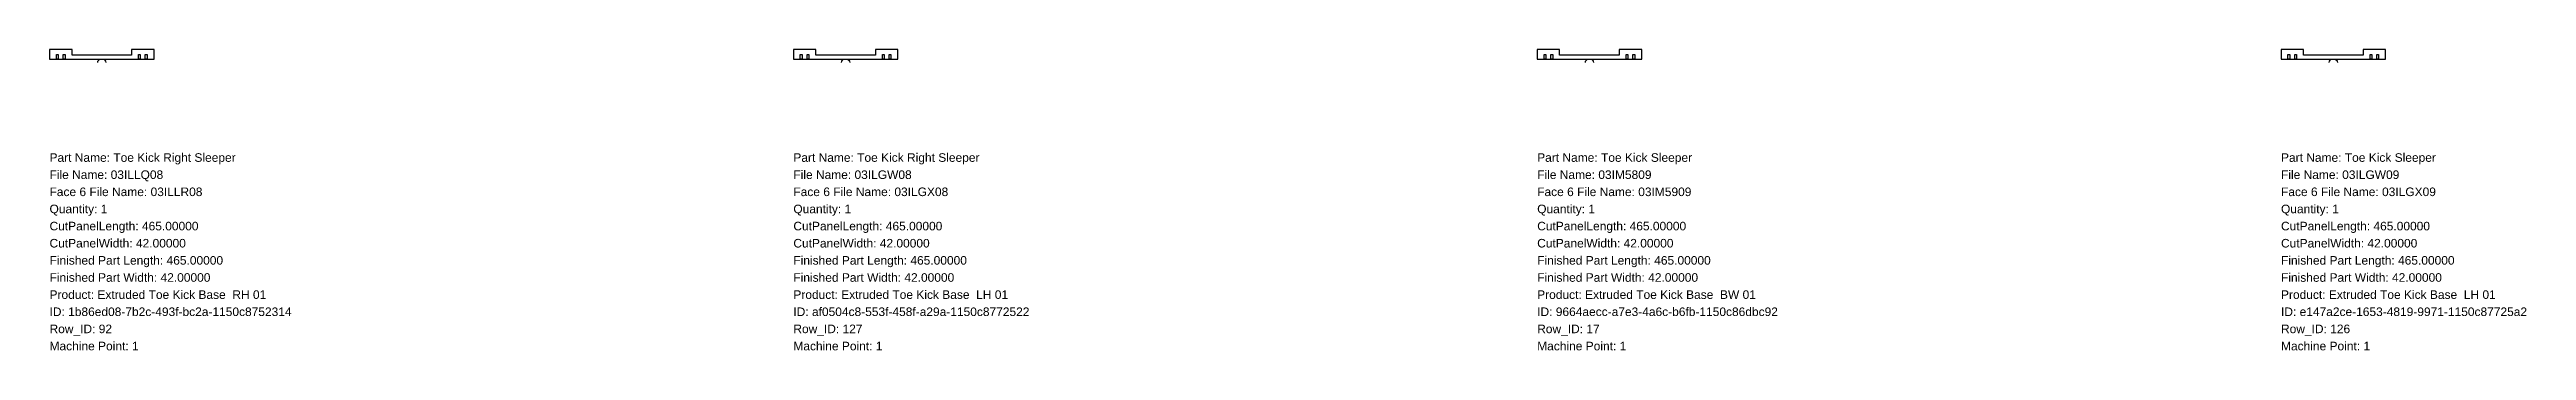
# Model space of a CAD drawing. Header units: inches. Extents: x 0 to 200771, y -1296 to 641.
# Drawn here: x 138863 to 149884, y -1296 to 42 of the extents above; entities that cross this region are included whole.
import ezdxf

# ---------------------------------------------------------------- set-up
doc = ezdxf.new("R2010")
doc.units = ezdxf.units.IN
doc.header["$MEASUREMENT"] = 0
for name, color, linetype in [('BORDER_Z18P0RT1001', 7, 'Continuous'), ('HBORE_Z9P0', 4, 'Continuous'), ('NESTTEXT', 1, 'Continuous')]:
    doc.layers.add(name, color=color, linetype=linetype)
doc.styles.get("Standard").update_dxf_attribs({"font": 'arial.ttf'})

msp = doc.modelspace()

# ---------------------------------------------------------------- texts
at = {"layer": 'NESTTEXT', "color": 1}
for s, p in [('Part Name: Toe Kick Right Sleeper', (138862.6, -457.2)), ('Part Name: Toe Kick Right Sleeper', (142172.4, -457.2)), ('Part Name: Toe Kick Sleeper', (145482.2, -457.2)), ('Part Name: Toe Kick Sleeper', (148792, -457.2)), ('File Name: 03ILLQ08', (138862.6, -533.4)), ('File Name: 03ILGW08', (142172.4, -533.4)), ('File Name: 03IM5809', (145482.2, -533.4)), ('File Name: 03ILGW09', (148792, -533.4)), ('Quantity: 1', (138862.6, -685.8)), ('Face 6 File Name: 03ILLR08', (138862.6, -609.6)), ('Quantity: 1', (142172.4, -685.8)), ('Face 6 File Name: 03ILGX08', (142172.4, -609.6)), ('Quantity: 1', (145482.2, -685.8)), ('Face 6 File Name: 03IM5909', (145482.2, -609.6)), ('Quantity: 1', (148792, -685.8)), ('Face 6 File Name: 03ILGX09', (148792, -609.6)), ('CutPanelLength: 465.00000', (138862.6, -762)), ('CutPanelLength: 465.00000', (142172.4, -762)), ('CutPanelLength: 465.00000', (145482.2, -762)), ('CutPanelLength: 465.00000', (148792, -762)), ('CutPanelWidth: 42.00000', (138862.6, -838.2)), ('Finished Part Length: 465.00000', (138862.6, -914.4)), ('CutPanelWidth: 42.00000', (142172.4, -838.2)), ('Finished Part Length: 465.00000', (142172.4, -914.4)), ('CutPanelWidth: 42.00000', (145482.2, -838.2)), ('Finished Part Length: 465.00000', (145482.2, -914.4)), ('CutPanelWidth: 42.00000', (148792, -838.2)), ('Finished Part Length: 465.00000', (148792, -914.4)), ('Finished Part Width: 42.00000', (138862.6, -990.6)), ('Finished Part Width: 42.00000', (142172.4, -990.6)), ('Finished Part Width: 42.00000', (145482.2, -990.6)), ('Finished Part Width: 42.00000', (148792, -990.6)), ('Product: Extruded Toe Kick Base  RH 01', (138862.6, -1066.8)), ('Product: Extruded Toe Kick Base  LH 01', (142172.4, -1066.8)), ('Product: Extruded Toe Kick Base  BW 01', (145482.2, -1066.8)), ('Product: Extruded Toe Kick Base  LH 01', (148792, -1066.8)), ('Row_ID: 92', (138862.6, -1219.2)), ('ID: 1b86ed08-7b2c-493f-bc2a-1150c8752314', (138862.6, -1143)), ('Row_ID: 127', (142172.4, -1219.2)), ('ID: af0504c8-553f-458f-a29a-1150c8772522', (142172.4, -1143)), ('Row_ID: 17', (145482.2, -1219.2)), ('ID: 9664aecc-a7e3-4a6c-b6fb-1150c86dbc92', (145482.2, -1143)), ('Row_ID: 126', (148792, -1219.2)), ('ID: e147a2ce-1653-4819-9971-1150c87725a2', (148792, -1143)), ('Machine Point: 1', (138862.6, -1295.4)), ('Machine Point: 1', (142172.4, -1295.4)), ('Machine Point: 1', (145482.2, -1295.4)), ('Machine Point: 1', (148792, -1295.4))]:
    msp.add_text(s, height=38.1, dxfattribs=at).set_placement(p)

# ---------------------------------------------------------------- linework, layer by layer
at = {"layer": 'BORDER_Z18P0RT1001', "color": 2}
for points in [[(139076.925, -15, -0.414213562), (139091.925, 0), (139327.6, 0), (139327.6, 42), (139227.6, 42), (139227.6, 17), (138962.6, 17), (138962.6, 42), (138862.6, 42), (138862.6, 0), (139098.275, 0, -0.414213562), (139113.275, -15)], [(142386.725, -15, -0.414213562), (142401.725, 0), (142637.4, 0), (142637.4, 42), (142537.4, 42), (142537.4, 17), (142272.4, 17), (142272.4, 42), (142172.4, 42), (142172.4, 0), (142408.075, 0, -0.414213562), (142423.075, -15)], [(145696.525, -15, -0.414213562), (145711.525, 0), (145947.2, 0), (145947.2, 42), (145847.2, 42), (145847.2, 17), (145582.2, 17), (145582.2, 42), (145482.2, 42), (145482.2, 0), (145717.875, 0, -0.414213562), (145732.875, -15)], [(149006.325, -15, -0.414213562), (149021.325, 0), (149257, 0), (149257, 42), (149157, 42), (149157, 17), (148892, 17), (148892, 42), (148792, 42), (148792, 0), (149027.675, 0, -0.414213562), (149042.675, -15)]]:
    msp.add_lwpolyline(points, format="xyb", dxfattribs=at)
at = {"layer": 'HBORE_Z9P0', "color": 4}
for points in [[(138893.6, 0), (138893.6, 20), (138901.6, 20), (138901.6, 0), (138893.6, 0)], [(138893.6, 0), (138893.6, 20), (138901.6, 20), (138901.6, 0), (138893.6, 0)], [(138923.6, 0), (138923.6, 20), (138931.6, 20), (138931.6, 0), (138923.6, 0)], [(138923.6, 0), (138923.6, 20), (138931.6, 20), (138931.6, 0), (138923.6, 0)], [(139258.6, 0), (139258.6, 20), (139266.6, 20), (139266.6, 0), (139258.6, 0)], [(139258.6, 0), (139258.6, 20), (139266.6, 20), (139266.6, 0), (139258.6, 0)], [(139288.6, 0), (139288.6, 20), (139296.6, 20), (139296.6, 0), (139288.6, 0)], [(139288.6, 0), (139288.6, 20), (139296.6, 20), (139296.6, 0), (139288.6, 0)], [(142203.4, 0), (142203.4, 20), (142211.4, 20), (142211.4, 0), (142203.4, 0)], [(142203.4, 0), (142203.4, 20), (142211.4, 20), (142211.4, 0), (142203.4, 0)], [(142233.4, 0), (142233.4, 20), (142241.4, 20), (142241.4, 0), (142233.4, 0)], [(142233.4, 0), (142233.4, 20), (142241.4, 20), (142241.4, 0), (142233.4, 0)], [(142568.4, 0), (142568.4, 20), (142576.4, 20), (142576.4, 0), (142568.4, 0)], [(142568.4, 0), (142568.4, 20), (142576.4, 20), (142576.4, 0), (142568.4, 0)], [(142598.4, 0), (142598.4, 20), (142606.4, 20), (142606.4, 0), (142598.4, 0)], [(142598.4, 0), (142598.4, 20), (142606.4, 20), (142606.4, 0), (142598.4, 0)], [(145513.2, 0), (145513.2, 20), (145521.2, 20), (145521.2, 0), (145513.2, 0)], [(145513.2, 0), (145513.2, 20), (145521.2, 20), (145521.2, 0), (145513.2, 0)], [(145543.2, 0), (145543.2, 20), (145551.2, 20), (145551.2, 0), (145543.2, 0)], [(145543.2, 0), (145543.2, 20), (145551.2, 20), (145551.2, 0), (145543.2, 0)], [(145878.2, 0), (145878.2, 20), (145886.2, 20), (145886.2, 0), (145878.2, 0)], [(145878.2, 0), (145878.2, 20), (145886.2, 20), (145886.2, 0), (145878.2, 0)], [(145908.2, 0), (145908.2, 20), (145916.2, 20), (145916.2, 0), (145908.2, 0)], [(145908.2, 0), (145908.2, 20), (145916.2, 20), (145916.2, 0), (145908.2, 0)], [(148823, 0), (148823, 20), (148831, 20), (148831, 0), (148823, 0)], [(148823, 0), (148823, 20), (148831, 20), (148831, 0), (148823, 0)], [(148853, 0), (148853, 20), (148861, 20), (148861, 0), (148853, 0)], [(148853, 0), (148853, 20), (148861, 20), (148861, 0), (148853, 0)], [(149188, 0), (149188, 20), (149196, 20), (149196, 0), (149188, 0)], [(149188, 0), (149188, 20), (149196, 20), (149196, 0), (149188, 0)], [(149218, 0), (149218, 20), (149226, 20), (149226, 0), (149218, 0)], [(149218, 0), (149218, 20), (149226, 20), (149226, 0), (149218, 0)]]:
    msp.add_lwpolyline(points, close=True, dxfattribs=at)

msp.set_redraw_order([(e.dxf.handle, doc.entitydb.next_handle()) for e in msp.query("TEXT MTEXT ATTDEF DIMENSION ARC_DIMENSION")])  # texts and dimensions are drawn at this point

doc.saveas('drawing.dxf')
